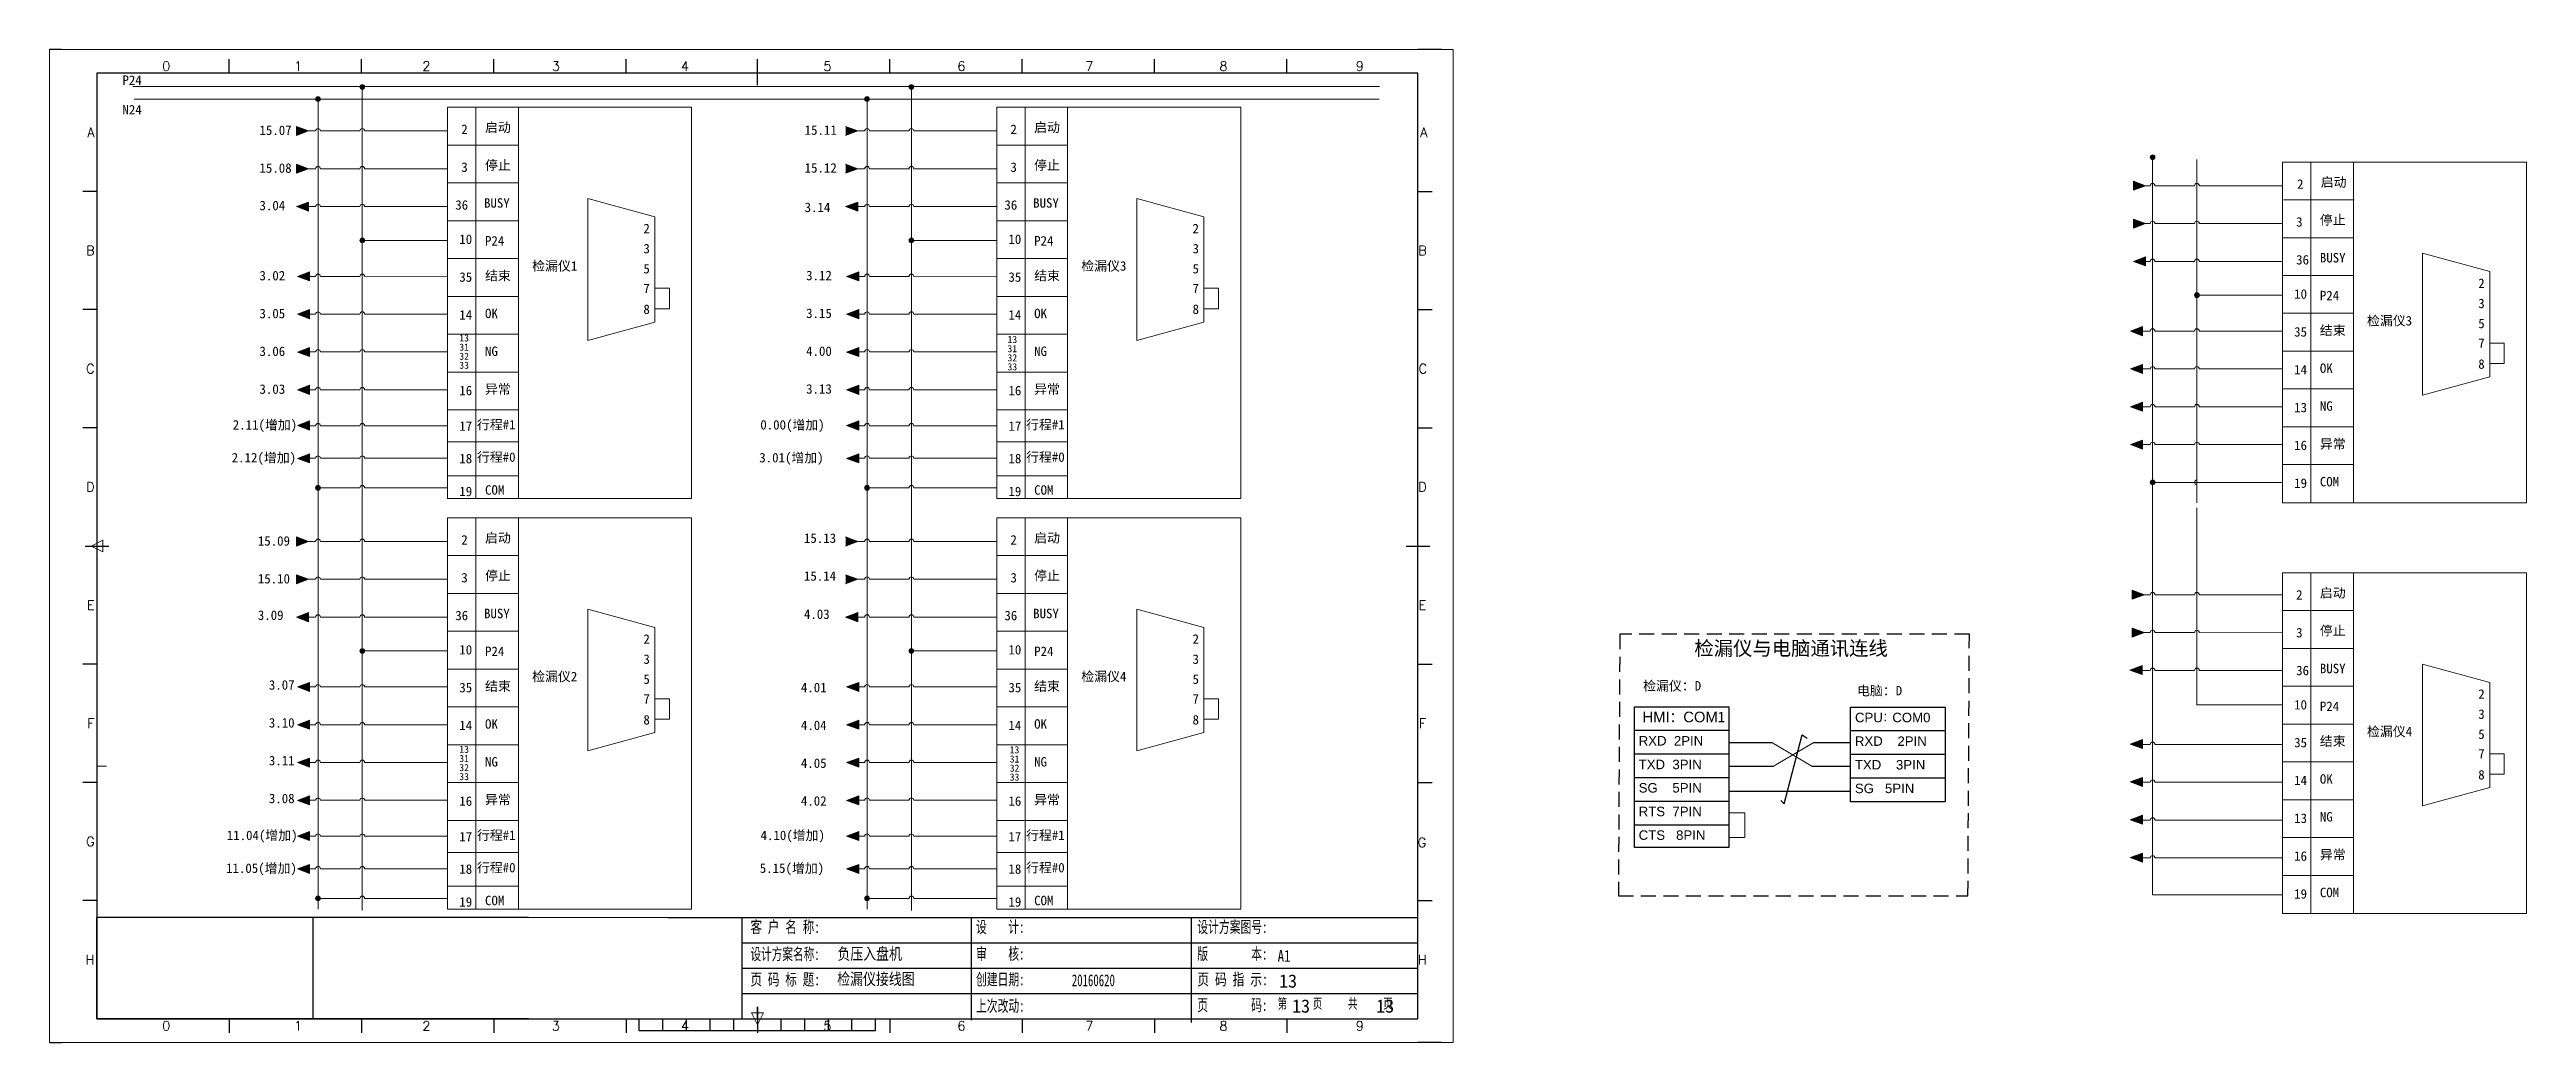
# Model space of a CAD drawing. Extents: x 2368 to 9674, y -1476 to 1321.
# Drawn here: x 5521 to 6045, y -570 to -360 of the extents above; entities that cross this region are included whole.
import ezdxf
from ezdxf.enums import TextEntityAlignment as Align

# ---------------------------------------------------------------- set-up
doc = ezdxf.new("R2010")
doc.units = 0
doc.header["$MEASUREMENT"] = 0
doc.linetypes.add('HIDDEN2', pattern=[4.7625, 3.175, -1.5875])
doc.layers.add('AE_BOR', color=1, linetype='Continuous')
doc.layers.add('MISC', color=2, linetype='Continuous')
doc.styles.add('Standard0.67', font='', dxfattribs={"width": 0.67})
doc.styles.add('Standard_0.8', font='', dxfattribs={"width": 0.8})
doc.styles.add('WD', font='romans.shx', dxfattribs={"bigfont": 'gbcbig.shx'})
doc.styles.add('样式 0', font='')
doc.styles.get('Standard0.67').set_extended_font_data('FangSong_GB2312')
doc.styles.get('Standard_0.8').set_extended_font_data('FangSong_GB2312')
doc.styles.get('样式 0').set_extended_font_data('KaiTi_GB2312')

msp = doc.modelspace()

# ---------------------------------------------------------------- texts
at = {"lineweight": 0, "attachment_point": 1}
for s, insert, char_height, width in [('{\\fSimSun|b0|i0|c134|p2;P24}', (5536.84648, -365.25533), 2, 3.3579315), ('{\\fSimSun|b0|i0|c134|p2;N24}', (5536.84648, -371.51538), 2, 3.3579315), ('{\\fSimSun|b0|i0|c134|p2;15.07}', (5565.84004, -375.85318), 2, 3.3579315), ('{\\fSimSun|b0|i0|c134|p2;2}', (5608.54394, -375.65891), 2, 3.3579315), ('{\\fSimSun|b0|i0|c134|p2;启动}', (5613.56227, -375.23226), 2, 6.4202388), ('{\\fSimSun|b0|i0|c134|p2;15.11}', (5681.18532, -375.82069), 2, 3.3579315), ('{\\fSimSun|b0|i0|c134|p2;2}', (5724.7294, -375.65891), 2, 3.3579315), ('{\\fSimSun|b0|i0|c134|p2;启动}', (5729.74773, -375.23226), 2, 6.4202388), ('{\\fSimSun|b0|i0|c134|p2;15.08}', (5565.84004, -383.85318), 2, 3.3579315), ('{\\fSimSun|b0|i0|c134|p2;3}', (5608.54394, -383.65891), 2, 3.3579315), ('{\\fSimSun|b0|i0|c134|p2;停止}', (5613.56227, -383.23226), 2, 6.4202388), ('{\\fSimSun|b0|i0|c134|p2;15.12}', (5681.18532, -383.82069), 2, 3.3579315), ('{\\fSimSun|b0|i0|c134|p2;3}', (5724.7294, -383.65891), 2, 3.3579315), ('{\\fSimSun|b0|i0|c134|p2;停止}', (5729.74773, -383.23226), 2, 6.4202388), ('{\\fSimSun|b0|i0|c134|p2;2}', (5996.95201, -387.24354), 2, 3.3579315), ('{\\fSimSun|b0|i0|c134|p2;启动}', (6001.97034, -386.81689), 2, 6.4202388), ('{\\fSimSun|b0|i0|c134|p2;3.04}', (5565.84004, -391.77417), 2, 3.3579315), ('{\\fSimSun|b0|i0|c134|p2;36}', (5607.2694, -391.65891), 2, 3.3579315), ('{\\fSimSun|b0|i0|c134|p2;BUSY}', (5613.34795, -391.23226), 2, 6.4202388), ('{\\fSimSun|b0|i0|c134|p2;3.14}', (5681.18532, -392.1602), 2, 3.3579315), ('{\\fSimSun|b0|i0|c134|p2;36}', (5723.45486, -391.65891), 2, 3.3579315), ('{\\fSimSun|b0|i0|c134|p2;BUSY}', (5729.5334, -391.23226), 2, 6.4202388), ('{\\fSimSun|b0|i0|c134|p2;2}', (5647.07327, -396.6411), 2, 1.820485), ('{\\fSimSun|b0|i0|c134|p2;2}', (5763.25873, -396.6411), 2, 1.820485), ('{\\fSimSun|b0|i0|c134|p2;3}', (5996.76139, -395.24354), 2, 3.3579315), ('{\\fSimSun|b0|i0|c134|p2;停止}', (6001.77973, -394.81689), 2, 6.4202388), ('{\\fSimSun|b0|i0|c134|p2;10}', (5608.12281, -398.90512), 2, 3.3579315), ('{\\fSimSun|b0|i0|c134|p2;P24}', (5613.56227, -399.23226), 2, 6.4202388), ('{\\fSimSun|b0|i0|c134|p2;3}', (5647.07327, -400.88861), 2, 1.820485), ('{\\fSimSun|b0|i0|c134|p2;10}', (5724.30827, -398.90512), 2, 3.3579315), ('{\\fSimSun|b0|i0|c134|p2;P24}', (5729.74773, -399.23226), 2, 6.4202388), ('{\\fSimSun|b0|i0|c134|p2;3}', (5763.25873, -400.88861), 2, 1.820485), ('{\\fSimSun|b0|i0|c134|p2;36}', (5996.76139, -403.24354), 2, 3.3579315), ('{\\fSimSun|b0|i0|c134|p2;BUSY}', (6001.77973, -402.81689), 2, 6.4202388), ('{\\fSimSun|b0|i0|c134|p2;3.02}', (5565.84004, -406.60564), 2, 3.3579315), ('{\\fSimSun|b0|i0|c134|p2;35}', (5608.12281, -406.90512), 2, 3.3579315), ('{\\fSimSun|b0|i0|c134|p2;结束}', (5613.56227, -406.60133), 2, 6.4202388), ('{\\fSimSun|b0|i0|c134|p2;检漏仪1}', (5623.53393, -404.55352), 2, 22.2503605), ('{\\fSimSun|b0|i0|c134|p2;5}', (5647.07327, -405.13613), 2, 1.820485), ('{\\fSimSun|b0|i0|c134|p2;3.12}', (5681.50172, -406.57315), 2, 3.3579315), ('{\\fSimSun|b0|i0|c134|p2;35}', (5724.30827, -406.90512), 2, 3.3579315), ('{\\fSimSun|b0|i0|c134|p2;结束}', (5729.74773, -406.60133), 2, 6.4202388), ('{\\fSimSun|b0|i0|c134|p2;检漏仪3}', (5739.71938, -404.55352), 2, 22.2503605), ('{\\fSimSun|b0|i0|c134|p2;5}', (5763.25873, -405.13613), 2, 1.820485), ('{\\fSimSun|b0|i0|c134|p2;2}', (6035.29072, -408.22572), 2, 1.820485), ('{\\fSimSun|b0|i0|c134|p2;8}', (5647.07327, -413.7161), 2, 1.820485), ('{\\fSimSun|b0|i0|c134|p2;7}', (5647.07327, -409.29869), 2, 1.820485), ('{\\fSimSun|b0|i0|c134|p2;8}', (5763.25873, -413.7161), 2, 1.820485), ('{\\fSimSun|b0|i0|c134|p2;7}', (5763.25873, -409.29869), 2, 1.820485), ('{\\fSimSun|b0|i0|c134|p2;10}', (5996.34027, -410.48974), 2, 3.3579315), ('{\\fSimSun|b0|i0|c134|p2;P24}', (6001.77973, -410.81689), 2, 6.4202388), ('{\\fSimSun|b0|i0|c134|p2;3}', (6035.29072, -412.47324), 2, 1.820485), ('{\\fSimSun|b0|i0|c134|p2;3.05}', (5565.84004, -414.60564), 2, 3.3579315), ('{\\fSimSun|b0|i0|c134|p2;14}', (5608.12281, -414.90512), 2, 3.3579315), ('{\\fSimSun|b0|i0|c134|p2;OK}', (5613.56227, -414.60133), 2, 6.4202388), ('{\\fSimSun|b0|i0|c134|p2;3.15}', (5681.50172, -414.57315), 2, 3.3579315), ('{\\fSimSun|b0|i0|c134|p2;14}', (5724.30827, -414.90512), 2, 3.3579315), ('{\\fSimSun|b0|i0|c134|p2;OK}', (5729.74773, -414.60133), 2, 6.4202388), ('{\\fSimSun|b0|i0|c134|p2;35}', (5996.34027, -418.48974), 2, 3.3579315), ('{\\fSimSun|b0|i0|c134|p2;结束}', (6001.77973, -418.18595), 2, 6.4202388), ('{\\fSimSun|b0|i0|c134|p2;检漏仪3}', (6011.75138, -416.13814), 2, 22.2503605), ('{\\fSimSun|b0|i0|c134|p2;5}', (6035.29072, -416.72075), 2, 1.820485), ('{\\fSimSun|b0|i0|c134|p2;3.06}', (5565.84004, -422.60564), 2, 3.3579315), ('{\\fSimSun|b0|i0|c134|p2;31}', (5608.12281, -421.9735), 1.5, 3.3579315), ('{\\fSimSun|b0|i0|c134|p2;32}', (5608.12281, -423.9053), 1.5, 3.3579315), ('{\\fSimSun|b0|i0|c134|p2;13}', (5608.12281, -420.02847), 1.5, 3.3579315), ('{\\fSimSun|b0|i0|c134|p2;NG}', (5613.56227, -422.60133), 2, 6.4202388), ('{\\fSimSun|b0|i0|c134|p2;4.00}', (5681.50172, -422.57315), 2, 3.3579315), ('{\\fSimSun|b0|i0|c134|p2;31}', (5724.11337, -422.29839), 1.5, 3.3579315), ('{\\fSimSun|b0|i0|c134|p2;32}', (5724.11337, -424.23018), 1.5, 3.3579315), ('{\\fSimSun|b0|i0|c134|p2;13}', (5724.11337, -420.35335), 1.5, 3.3579315), ('{\\fSimSun|b0|i0|c134|p2;NG}', (5729.74773, -422.60133), 2, 6.4202388), ('{\\fSimSun|b0|i0|c134|p2;7}', (6035.29072, -420.88331), 2, 1.820485), ('{\\fSimSun|b0|i0|c134|p2;33}', (5608.12281, -425.80611), 1.5, 3.3579315), ('{\\fSimSun|b0|i0|c134|p2;33}', (5724.11337, -426.13099), 1.5, 3.3579315), ('{\\fSimSun|b0|i0|c134|p2;14}', (5996.34027, -426.48974), 2, 3.3579315), ('{\\fSimSun|b0|i0|c134|p2;OK}', (6001.77973, -426.18595), 2, 6.4202388), ('{\\fSimSun|b0|i0|c134|p2;8}', (6035.29072, -425.30072), 2, 1.820485), ('{\\fSimSun|b0|i0|c134|p2;3.03}', (5565.84004, -430.60564), 2, 3.3579315), ('{\\fSimSun|b0|i0|c134|p2;16}', (5608.12281, -430.90512), 2, 3.3579315), ('{\\fSimSun|b0|i0|c134|p2;异常}', (5613.56227, -430.60133), 2, 6.4202388), ('{\\fSimSun|b0|i0|c134|p2;3.13}', (5681.50172, -430.57315), 2, 3.3579315), ('{\\fSimSun|b0|i0|c134|p2;16}', (5724.30827, -430.90512), 2, 3.3579315), ('{\\fSimSun|b0|i0|c134|p2;异常}', (5729.74773, -430.60133), 2, 6.4202388), ('{\\fSimSun|b0|i0|c134|p2;13}', (5996.34027, -434.48974), 2, 3.3579315), ('{\\fSimSun|b0|i0|c134|p2;NG}', (6001.77973, -434.18595), 2, 6.4202388), ('{\\fSimSun|b0|i0|c134|p2;\\C1;2.11(增加)}', (5560.18825, -438.15361), 2, 14.218222), ('{\\fSimSun|b0|i0|c134|p2;17}', (5608.12281, -438.43048), 2, 3.3579315), ('{\\fSimSun|b0|i0|c134|p2;行程#1}', (5611.84627, -438.12669), 2, 8.3600685), ('{\\fSimSun|b0|i0|c134|p2;\\C1;0.00(增加)}', (5671.80725, -438.15361), 2, 18.6074631), ('{\\fSimSun|b0|i0|c134|p2;17}', (5724.30827, -438.43048), 2, 3.3579315), ('{\\fSimSun|b0|i0|c134|p2;行程#1}', (5728.03172, -438.12669), 2, 8.3600685), ('{\\fSimSun|b0|i0|c134|p2;\\C1;2.12(增加)}', (5559.96659, -445.10373), 2, 13.8858159), ('{\\fSimSun|b0|i0|c134|p2;18}', (5608.12281, -445.28527), 2, 3.3579315), ('{\\fSimSun|b0|i0|c134|p2;行程#0}', (5611.84627, -444.98155), 2, 8.3600685), ('{\\fSimSun|b0|i0|c134|p2;\\C1;3.01(增加)}', (5671.59083, -445.10373), 2, 19.8473347), ('{\\fSimSun|b0|i0|c134|p2;18}', (5724.30827, -445.28527), 2, 3.3579315), ('{\\fSimSun|b0|i0|c134|p2;行程#0}', (5728.03172, -444.98155), 2, 8.3600685), ('{\\fSimSun|b0|i0|c134|p2;16}', (5996.34027, -442.48974), 2, 3.3579315), ('{\\fSimSun|b0|i0|c134|p2;异常}', (6001.77973, -442.18595), 2, 6.4202388), ('{\\fSimSun|b0|i0|c134|p2;19}', (5996.34027, -450.48974), 2, 3.3579315), ('{\\fSimSun|b0|i0|c134|p2;COM}', (6001.77973, -450.18595), 2, 6.4202388), ('{\\fSimSun|b0|i0|c134|p2;19}', (5608.12281, -452.24216), 2, 3.3579315), ('{\\fSimSun|b0|i0|c134|p2;COM}', (5613.56227, -451.93837), 2, 6.4202388), ('{\\fSimSun|b0|i0|c134|p2;19}', (5724.30827, -452.24216), 2, 3.3579315), ('{\\fSimSun|b0|i0|c134|p2;COM}', (5729.74773, -451.93837), 2, 6.4202388), ('{\\fSimSun|b0|i0|c134|p2;15.09}', (5565.49382, -462.71265), 2, 3.3579315), ('{\\fSimSun|b0|i0|c134|p2;2}', (5608.54394, -462.48802), 2, 3.3579315), ('{\\fSimSun|b0|i0|c134|p2;启动}', (5613.56227, -462.06137), 2, 6.4202388), ('{\\fSimSun|b0|i0|c134|p2;15.13}', (5681.03873, -462.12932), 2, 3.3579315), ('{\\fSimSun|b0|i0|c134|p2;2}', (5724.7294, -462.48802), 2, 3.3579315), ('{\\fSimSun|b0|i0|c134|p2;启动}', (5729.74773, -462.06137), 2, 6.4202388), ('{\\fSimSun|b0|i0|c134|p2;15.10}', (5565.49382, -470.71265), 2, 3.3579315), ('{\\fSimSun|b0|i0|c134|p2;3}', (5608.54394, -470.48802), 2, 3.3579315), ('{\\fSimSun|b0|i0|c134|p2;停止}', (5613.56227, -470.06137), 2, 6.4202388), ('{\\fSimSun|b0|i0|c134|p2;15.14}', (5681.03873, -470.12932), 2, 3.3579315), ('{\\fSimSun|b0|i0|c134|p2;3}', (5724.7294, -470.48802), 2, 3.3579315), ('{\\fSimSun|b0|i0|c134|p2;停止}', (5729.74773, -470.06137), 2, 6.4202388), ('{\\fSimSun|b0|i0|c134|p2;2}', (5996.76139, -474.11944), 2, 3.3579315), ('{\\fSimSun|b0|i0|c134|p2;启动}', (6001.77973, -473.69279), 2, 6.4202388), ('{\\fSimSun|b0|i0|c134|p2;3.09}', (5565.49382, -478.4231), 2, 3.3579315), ('{\\fSimSun|b0|i0|c134|p2;36}', (5607.2694, -478.48802), 2, 3.3579315), ('{\\fSimSun|b0|i0|c134|p2;BUSY}', (5613.34795, -478.06137), 2, 6.4202388), ('{\\fSimSun|b0|i0|c134|p2;4.03}', (5681.03873, -478.20052), 2, 3.3579315), ('{\\fSimSun|b0|i0|c134|p2;36}', (5723.45486, -478.48802), 2, 3.3579315), ('{\\fSimSun|b0|i0|c134|p2;BUSY}', (5729.5334, -478.06137), 2, 6.4202388), ('{\\fSimSun|b0|i0|c134|p2;停止}', (6001.77973, -481.69279), 2, 6.4202388), ('{\\fSimSun|b0|i0|c134|p2;10}', (5608.12281, -485.73423), 2, 3.3579315), ('{\\fSimSun|b0|i0|c134|p2;P24}', (5613.56227, -486.06137), 2, 6.4202388), ('{\\fSimSun|b0|i0|c134|p2;2}', (5647.07327, -483.47021), 2, 1.820485), ('{\\fSimSun|b0|i0|c134|p2;10}', (5724.30827, -485.73423), 2, 3.3579315), ('{\\fSimSun|b0|i0|c134|p2;P24}', (5729.74773, -486.06137), 2, 6.4202388), ('{\\fSimSun|b0|i0|c134|p2;2}', (5763.25873, -483.47021), 2, 1.820485), ('{\\fSimSun|b0|i0|c134|p2;3}', (5996.76139, -482.11944), 2, 3.3579315), ('{\\fSimSun|b0|i0|c134|p2;检漏仪2}', (5623.53393, -491.38263), 2, 22.2503605), ('{\\fSimSun|b0|i0|c134|p2;3}', (5647.07327, -487.71772), 2, 1.820485), ('{\\fSimSun|b0|i0|c134|p2;5}', (5647.07327, -491.96523), 2, 1.820485), ('{\\fSimSun|b0|i0|c134|p2;检漏仪4}', (5739.71938, -491.38263), 2, 22.2503605), ('{\\fSimSun|b0|i0|c134|p2;3}', (5763.25873, -487.71772), 2, 1.820485), ('{\\fSimSun|b0|i0|c134|p2;5}', (5763.25873, -491.96523), 2, 1.820485), ('{\\fSimSun|b0|i0|c134|p2;36}', (5996.76139, -490.11944), 2, 3.3579315), ('{\\fSimSun|b0|i0|c134|p2;BUSY}', (6001.77973, -489.69279), 2, 6.4202388), ('{\\fSimSun|b0|i0|c134|p2;3.07}', (5567.82831, -493.17873), 2, 3.3579315), ('{\\fSimSun|b0|i0|c134|p2;35}', (5608.12281, -493.73423), 2, 3.3579315), ('{\\fSimSun|b0|i0|c134|p2;结束}', (5613.56227, -493.43044), 2, 6.4202388), ('{\\fSimSun|b0|i0|c134|p2;7}', (5647.07327, -496.1278), 2, 1.820485), ('{\\fSimSun|b0|i0|c134|p2;4.01}', (5680.39493, -493.71173), 2, 3.3579315), ('{\\fSimSun|b0|i0|c134|p2;35}', (5724.30827, -493.73423), 2, 3.3579315), ('{\\fSimSun|b0|i0|c134|p2;结束}', (5729.74773, -493.43044), 2, 6.4202388), ('{\\fSimSun|b0|i0|c134|p2;7}', (5763.25873, -496.1278), 2, 1.820485), ('{\\fSimSun|b0|i0|c134|p2;10}', (5996.34027, -497.36564), 2, 3.3579315), ('{\\fSimSun|b0|i0|c134|p2;P24}', (6001.77973, -497.69279), 2, 6.4202388), ('{\\fSimSun|b0|i0|c134|p2;2}', (6035.29072, -495.10162), 2, 1.820485), ('{\\fSimSun|b0|i0|c134|p2;3.10}', (5567.82831, -501.17873), 2, 3.3579315), ('{\\fSimSun|b0|i0|c134|p2;14}', (5608.12281, -501.73423), 2, 3.3579315), ('{\\fSimSun|b0|i0|c134|p2;OK}', (5613.56227, -501.43044), 2, 6.4202388), ('{\\fSimSun|b0|i0|c134|p2;8}', (5647.07327, -500.54521), 2, 1.820485), ('{\\fSimSun|b0|i0|c134|p2;4.04}', (5680.39493, -501.71173), 2, 3.3579315), ('{\\fSimSun|b0|i0|c134|p2;14}', (5724.30827, -501.73423), 2, 3.3579315), ('{\\fSimSun|b0|i0|c134|p2;OK}', (5729.74773, -501.43044), 2, 6.4202388), ('{\\fSimSun|b0|i0|c134|p2;8}', (5763.25873, -500.54521), 2, 1.820485), ('{\\fSimSun|b0|i0|c134|p2;检漏仪4}', (6011.75138, -503.01404), 2, 22.2503605), ('{\\fSimSun|b0|i0|c134|p2;3}', (6035.29072, -499.34914), 2, 1.820485), ('{\\fSimSun|b0|i0|c134|p2;13}', (5608.12281, -507.03202), 1.5, 3.3579315), ('{\\fSimSun|b0|i0|c134|p2;13}', (5724.57399, -507.13855), 1.5, 3.3579315), ('{\\fSimSun|b0|i0|c134|p2;35}', (5996.34027, -505.36564), 2, 3.3579315), ('{\\fSimSun|b0|i0|c134|p2;结束}', (6001.77973, -505.06185), 2, 6.4202388), ('{\\fSimSun|b0|i0|c134|p2;5}', (6035.29072, -503.59665), 2, 1.820485), ('{\\fSimSun|b0|i0|c134|p2;7}', (6035.29072, -507.75921), 2, 1.820485), ('{\\fSimSun|b0|i0|c134|p2;3.11}', (5567.82831, -509.17873), 2, 3.3579315), ('{\\fSimSun|b0|i0|c134|p2;31}', (5608.12281, -508.97705), 1.5, 3.3579315), ('{\\fSimSun|b0|i0|c134|p2;32}', (5608.12281, -510.90885), 1.5, 3.3579315), ('{\\fSimSun|b0|i0|c134|p2;33}', (5608.12281, -512.80966), 1.5, 3.3579315), ('{\\fSimSun|b0|i0|c134|p2;NG}', (5613.56227, -509.43044), 2, 6.4202388), ('{\\fSimSun|b0|i0|c134|p2;4.05}', (5680.39493, -509.71173), 2, 3.3579315), ('{\\fSimSun|b0|i0|c134|p2;31}', (5724.57399, -509.08358), 1.5, 3.3579315), ('{\\fSimSun|b0|i0|c134|p2;32}', (5724.57399, -511.01538), 1.5, 3.3579315), ('{\\fSimSun|b0|i0|c134|p2;33}', (5724.57399, -512.91619), 1.5, 3.3579315), ('{\\fSimSun|b0|i0|c134|p2;NG}', (5729.74773, -509.43044), 2, 6.4202388), ('{\\fSimSun|b0|i0|c134|p2;14}', (5996.34027, -513.36564), 2, 3.3579315), ('{\\fSimSun|b0|i0|c134|p2;OK}', (6001.77973, -513.06185), 2, 6.4202388), ('{\\fSimSun|b0|i0|c134|p2;8}', (6035.29072, -512.17662), 2, 1.820485), ('{\\fSimSun|b0|i0|c134|p2;3.08}', (5567.82831, -517.17873), 2, 3.3579315), ('{\\fSimSun|b0|i0|c134|p2;16}', (5608.12281, -517.73423), 2, 3.3579315), ('{\\fSimSun|b0|i0|c134|p2;异常}', (5613.56227, -517.43044), 2, 6.4202388), ('{\\fSimSun|b0|i0|c134|p2;4.02}', (5680.39493, -517.71173), 2, 3.3579315), ('{\\fSimSun|b0|i0|c134|p2;16}', (5724.30827, -517.73423), 2, 3.3579315), ('{\\fSimSun|b0|i0|c134|p2;异常}', (5729.74773, -517.43044), 2, 6.4202388), ('{\\fSimSun|b0|i0|c134|p2;13}', (5996.34027, -521.36564), 2, 3.3579315), ('{\\fSimSun|b0|i0|c134|p2;NG}', (6001.77973, -521.06185), 2, 6.4202388), ('{\\fSimSun|b0|i0|c134|p2;\\C1;11.04(增加)}', (5558.92172, -524.98272), 2, 15.4067016), ('{\\fSimSun|b0|i0|c134|p2;17}', (5608.12281, -525.25959), 2, 3.3579315), ('{\\fSimSun|b0|i0|c134|p2;行程#1}', (5611.84627, -524.9558), 2, 8.3600685), ('{\\fSimSun|b0|i0|c134|p2;\\C1;4.10(增加)}', (5671.86434, -524.98272), 2, 18.5768253), ('{\\fSimSun|b0|i0|c134|p2;17}', (5724.30827, -525.25959), 2, 3.3579315), ('{\\fSimSun|b0|i0|c134|p2;行程#1}', (5728.03172, -524.9558), 2, 8.3600685), ('{\\fSimSun|b0|i0|c134|p2;异常}', (6001.77973, -529.06185), 2, 6.4202388), ('{\\fSimSun|b0|i0|c134|p2;\\C1;11.05(增加)}', (5558.76622, -531.93283), 2, 15.9509018), ('{\\fSimSun|b0|i0|c134|p2;18}', (5608.12281, -532.11438), 2, 3.3579315), ('{\\fSimSun|b0|i0|c134|p2;行程#0}', (5611.84627, -531.81066), 2, 8.3600685), ('{\\fSimSun|b0|i0|c134|p2;\\C1;5.15(增加)}', (5671.69038, -531.93283), 2, 18.2290237), ('{\\fSimSun|b0|i0|c134|p2;18}', (5724.30827, -532.11438), 2, 3.3579315), ('{\\fSimSun|b0|i0|c134|p2;行程#0}', (5728.03172, -531.81066), 2, 8.3600685), ('{\\fSimSun|b0|i0|c134|p2;16}', (5996.34027, -529.36564), 2, 3.3579315), ('{\\fSimSun|b0|i0|c134|p2;19}', (5608.12281, -539.07127), 2, 3.3579315), ('{\\fSimSun|b0|i0|c134|p2;COM}', (5613.56227, -538.76748), 2, 6.4202388), ('{\\fSimSun|b0|i0|c134|p2;19}', (5724.30827, -539.07127), 2, 3.3579315), ('{\\fSimSun|b0|i0|c134|p2;COM}', (5729.74773, -538.76748), 2, 6.4202388), ('{\\fSimSun|b0|i0|c134|p2;19}', (5996.34027, -537.36564), 2, 3.3579315), ('{\\fSimSun|b0|i0|c134|p2;COM}', (6001.77973, -537.06185), 2, 6.4202388)]:
    msp.add_mtext(s, dxfattribs=dict(at, insert=insert, char_height=char_height, width=width))
at = {"linetype": 'ByBlock', "lineweight": -2, "insert": (5869.44034, -484.92922), "char_height": 3, "width": 51.6823071, "attachment_point": 1}
msp.add_mtext('{\\fSimSun|b0|i0|c134|p2;检漏仪与电脑通讯连线}', dxfattribs=at)
at = {"attachment_point": 1}
for s, insert, char_height, width in [('{\\fSimSun|b0|i0|c134|p2;检漏仪：\\fSimSun|b0|i0|c0|p2;D}', (5858.59845, -493.35697), 2, 17.9062726), ('{\\fSimSun|b0|i0|c134|p2;电脑：\\fSimSun|b0|i0|c0|p2;D}', (5903.85562, -494.38668), 2, 21.1840276), ('{\\fArial|b0|i0|c0|p32;HMI}：{\\fArial|b0|i0|c0|p32;COM}1', (5858.4688, -499.83365), 2.2342732, 17.9062726), ('{\\fArial|b0|i0|c0|p32;CPU\\Fromans,gbcbig|c134;：\\fArial|b0|i0|c0|p32;COM\\fArial|b0|i0|c238|p32;0}', (5903.41874, -500.06114), 2, 21.1840276), ('{\\fArial|b0|i0|c0|p32;\\H0.8951x;RXD  2PIN}', (5857.65176, -504.99069), 2.2342732, 25.4946687), ('{\\fArial|b0|i0|c0|p32;\\H0.8951x;RXD    2PIN}', (5903.39549, -505.05957), 2.2342732, 25.4946687), ('{\\fArial|b0|i0|c0|p32;\\H0.8951x;TXD  3PIN}', (5857.65176, -509.99069), 2.2342732, 25.4946687), ('{\\fArial|b0|i0|c0|p32;\\H0.8951x;TX\\fArial|b0|i0|c238|p32;D\\fArial|b0|i0|c0|p32;    3PIN}', (5903.39549, -510.05957), 2.2342732, 25.4946687), ('{\\fArial|b0|i0|c0|p32;\\H0.8951x;SG    5PIN}', (5857.65176, -514.93584), 2.2342732, 25.4946687), ('{\\fArial|b0|i0|c238|p32;\\H0.8951x;S\\fArial|b0|i0|c0|p32;G   5PIN}', (5903.39549, -515.05957), 2.2342732, 25.4946687), ('{\\fArial|b0|i0|c0|p32;\\H0.8951x;RTS  7PIN}', (5857.65176, -519.93584), 2.2342732, 25.4946687), ('{\\fArial|b0|i0|c0|p32;\\H0.8951x;CTS   8PIN}', (5857.65176, -524.93584), 2.2342732, 25.4946687)]:
    msp.add_mtext(s, dxfattribs=dict(at, insert=insert, char_height=char_height, width=width))
at = {"color": 0, "ltscale": 2, "char_height": 2.5, "attachment_point": 1}
for s, insert, width, style in [('{\\fSimSun|b0|i0|c134|p2;\\W0.72;客 户 名 称:}', (5669.72384, -544.11115), 16.2476781, 'Standard0.67'), ('{\\fSimSun|b0|i0|c134|p2;设    计:}', (5717.43815, -544.11115), 12.0312135, 'Standard0.67'), ('{\\fSimSun|b0|i0|c134|p2;设计方案图号:}', (5764.27103, -544.11115), 15.1643965, 'Standard0.67'), ('{\\fSimSun|b0|i0|c134|p2;\\W0.66;设计方案名称:}', (5669.72384, -549.83977), 15.1234231, 'Standard0.67'), ('{\\fSimSun|b0|i0|c134|p2;负压入盘机}', (5688.13341, -549.78592), 33.907767, 'Standard_0.8'), ('{\\fSimSun|b0|i0|c134|p2;审    核:}', (5717.43815, -549.78452), 12.0312135, 'Standard0.67'), ('{\\fSimSun|b0|i0|c134|p2;版        本:}', (5764.27103, -549.78452), 16.8497761, 'Standard0.67'), ('{\\fSimSun|b0|i0|c134|p2;A1}', (5781.26977, -550.22495), 33.907767, 'Standard_0.8'), ('{\\fSimSun|b0|i0|c134|p2;\\W0.72;页 码 标 题:}', (5669.72384, -555.20801), 15.1234231, 'Standard0.67'), ('{\\fSimSun|b0|i0|c134|p2;创建日期:}', (5717.43815, -555.19176), 12.0312135, 'Standard0.67'), ('{\\fSimSun|b0|i0|c134|p2;20160620}', (5737.71536, -555.38858), 12.0312135, 'Standard0.67'), ('{\\fSimSun|b0|i0|c134|p2;\\W0.73;页 码 指 示:}', (5764.27103, -555.19176), 16.1994502, 'Standard0.67'), ('{\\fSimSun|b0|i0|c134|p2;上次改动:}', (5717.43815, -560.78229), 12.0312135, 'Standard0.67'), ('{\\fSimSun|b0|i0|c134|p2;页        码:}', (5764.27103, -560.63248), 15.7257887, 'Standard0.67'), ('{\\Fromans,gbcbig|c134;第}    {\\Fromans,gbcbig|c134;页}    {\\Fromans,gbcbig|c134;共}    {\\Fromans,gbcbig|c134;页}', (5781.26764, -560.38703), 33.907767, 'Standard_0.8')]:
    msp.add_mtext(s, dxfattribs=dict(at, insert=insert, width=width, style=style))
at = {"layer": 'MISC', "color": 0, "attachment_point": 1}
for s, insert, char_height, width, style in [('{\\fSimSun|b0|i0|c134|p2;检漏仪接线图}', (5688.08027, -555.10591), 2.5, 24.1794102, 'Standard_0.8'), ('13', (5781.56331, -555.40253), 2.8, 3.0699683, '样式 0'), ('13', (5784.316, -560.69213), 2.8, 3.0699683, '样式 0'), ('13', (5802.11577, -560.69213), 2.8, 3.0699683, '样式 0')]:
    msp.add_mtext(s, dxfattribs=dict(at, insert=insert, char_height=char_height, width=width, style=style))

# ---------------------------------------------------------------- blocks, each defined once
blk = doc.blocks.new('gb_a2_a')
for p, q in [((584, 410), (25, 410)), ((25, 410), (25, 10)), ((584, 10), (584, 410)), ((25, 10), (584, 10))]:
    blk.add_line(p, q)
at = {"lineweight": 9, "ltscale": 0.1}
blk.add_line((25, 116.9), (29, 116.9), dxfattribs=at)
at = {"layer": 'AE_BOR', "lineweight": 30}
for p, q in [((10, 420), (4.9, 420)), ((594, 420), (584, 420)), ((4.9, 0), (10, 0)), ((594, 0), (584, 0))]:
    blk.add_line(p, q, dxfattribs=at)
at = {"layer": 'AE_BOR', "color": 1, "lineweight": 15}
for p, q in [((4.9, 420), (598.9, 420)), ((4.9, 0), (4.9, 420)), ((598.9, 420), (598.9, 0)), ((22.5, 210), (27.5, 212.5)), ((27.5, 207.5), (22.5, 210)), ((27.5, 212.5), (27.5, 207.5)), ((304.5, 7.5), (302, 12.5)), ((302, 12.5), (307, 12.5)), ((307, 12.5), (304.5, 7.5)), ((598.9, 0), (4.9, 0))]:
    blk.add_line(p, q, dxfattribs=at)
at = {"layer": 'AE_BOR'}
for p, q in [((81, 410), (81, 416)), ((137, 410), (137, 416)), ((193, 410), (193, 416)), ((249, 410), (249, 416)), ((304.5, 410), (304.5, 416)), ((360.5, 410), (360.5, 416)), ((416.5, 410), (416.5, 416)), ((472.5, 410), (472.5, 416)), ((528.5, 410), (528.5, 416)), ((25, 360), (19, 360)), ((584, 360), (590, 360)), ((25, 310), (19, 310)), ((584, 310), (590, 310)), ((25, 260), (19, 260)), ((584, 260), (590, 260)), ((25, 160), (19, 160)), ((584, 160), (590, 160)), ((25, 110), (19, 110)), ((584, 110), (590, 110)), ((25, 60), (19, 60)), ((584, 60), (590, 60)), ((81, 10), (81, 4)), ((137, 10), (137, 4)), ((193, 10), (193, 4)), ((249, 10), (249, 4)), ((304.5, 10), (304.5, 4)), ((360.5, 10), (360.5, 4)), ((416.5, 10), (416.5, 4)), ((472.5, 10), (472.5, 4)), ((528.5, 10), (528.5, 4))]:
    blk.add_line(p, q, dxfattribs=at)
at = {"layer": 'AE_BOR', "color": 2, "lineweight": 30}
for p, q in [((304.5, 405), (304.5, 415)), ((20, 210), (30, 210)), ((579, 210), (589, 210)), ((304.5, 10), (304.5, 15)), ((304.5, 15), (304.5, 5)), ((254.5, 5), (254.5, 10)), ((254.5, 5), (354.5, 5)), ((264.5, 5), (264.5, 10)), ((274.5, 5), (274.5, 10)), ((284.5, 5), (284.5, 10)), ((294.5, 5), (294.5, 10)), ((304.5, 10), (304.5, 5)), ((314.5, 5), (314.5, 10)), ((324.5, 5), (324.5, 10)), ((334.5, 5), (334.5, 10)), ((344.5, 5), (344.5, 10)), ((354.5, 5), (354.5, 10))]:
    blk.add_line(p, q, dxfattribs=at)
at = {"layer": 'AE_BOR', "style": 'WD'}
for s, p in [('0', (54.3, 411)), ('1', (110.1, 411)), ('2', (164.4, 411)), ('3', (219.2, 411)), ('4', (273.8, 411)), ('5', (334.1, 411)), ('6', (390.8, 411)), ('7', (445, 411)), ('8', (501.7, 411)), ('9', (559.4, 411)), ('0', (54.3, 5)), ('1', (110.1, 5)), ('2', (164.4, 5)), ('3', (219.2, 5)), ('4', (273.8, 5)), ('5', (334.1, 5)), ('6', (390.8, 5)), ('7', (445, 5)), ('8', (501.7, 5)), ('9', (559.4, 5))]:
    blk.add_text(s, height=4, dxfattribs=at).set_placement(p, align=Align.CENTER)
for s, p in [('A', (24, 385)), ('A', (588, 385)), ('B', (24, 335)), ('B', (587.7, 335)), ('C', (24, 285)), ('C', (587.9, 285)), ('D', (24, 235)), ('D', (587.7, 235)), ('E', (24, 185)), ('E', (587.5, 185)), ('F', (24, 135)), ('F', (587.5, 135)), ('F', (587.5, 135)), ('G', (24, 85)), ('G', (587.5, 84.6)), ('H', (24, 35)), ('H', (587.7, 35))]:
    blk.add_text(s, height=4, dxfattribs=at).set_placement(p, align=Align.MIDDLE_RIGHT)

# ---------------------------------------------------------------- hatches: boundary and pattern name
at = {"lineweight": 0}
h = msp.add_hatch(color=256, dxfattribs=at)
edge = h.paths.add_edge_path()
edge.add_arc((5578.22816, -370.26906), 0.5, 0, 360)
h = msp.add_hatch(color=256, dxfattribs=at)
edge = h.paths.add_edge_path()
edge.add_arc((5587.59158, -367.69015), 0.5, 0, 360)
h = msp.add_hatch(color=256, dxfattribs=at)
edge = h.paths.add_edge_path()
edge.add_arc((5694.41361, -370.26906), 0.5, 0, 360)
h = msp.add_hatch(color=256, dxfattribs=at)
edge = h.paths.add_edge_path()
edge.add_arc((5703.77703, -367.69015), 0.5, 0, 360)
for points in [[(5573.64728, -376.04894), (5573.64728, -377.96588), (5576.22624, -377.00741)], [(5689.83274, -376.04894), (5689.83274, -377.96588), (5692.41169, -377.00741)], [(5573.64728, -384.04894), (5573.64728, -385.96588), (5576.22624, -385.00741)], [(5689.83274, -384.04894), (5689.83274, -385.96588), (5692.41169, -385.00741)], [(5962.34057, -387.63356), (5962.34057, -389.5505), (5964.91952, -388.59203)], [(5576.22624, -393.96612), (5576.22624, -392.04919), (5573.64728, -393.00766)], [(5692.41169, -393.96612), (5692.41169, -392.04919), (5689.83274, -393.00766)], [(5962.34057, -395.63356), (5962.34057, -397.5505), (5964.91952, -396.59203)], [(5576.43345, -408.71852), (5576.43345, -406.80158), (5573.8545, -407.76005)], [(5692.61891, -408.71852), (5692.61891, -406.80158), (5690.03996, -407.76005)], [(5964.91952, -405.55935), (5964.91952, -403.64241), (5962.34057, -404.60088)], [(5576.43345, -416.71852), (5576.43345, -414.80158), (5573.8545, -415.76005)], [(5692.61891, -416.71852), (5692.61891, -414.80158), (5690.03996, -415.76005)], [(5964.26019, -420.30314), (5964.26019, -418.38621), (5961.68123, -419.34467)], [(5576.43345, -424.71852), (5576.43345, -422.80158), (5573.8545, -423.76005)], [(5692.61891, -424.71852), (5692.61891, -422.80158), (5690.03996, -423.76005)], [(5964.26019, -428.30314), (5964.26019, -426.38621), (5961.68123, -427.34467)], [(5576.43345, -432.71852), (5576.43345, -430.80158), (5573.8545, -431.76005)], [(5692.61891, -432.71852), (5692.61891, -430.80158), (5690.03996, -431.76005)], [(5964.26019, -436.30314), (5964.26019, -434.38621), (5961.68123, -435.34467)], [(5576.43345, -440.26649), (5576.43345, -438.34956), (5573.8545, -439.30803)], [(5692.61891, -440.26649), (5692.61891, -438.34956), (5690.03996, -439.30803)], [(5576.43345, -447.21661), (5576.43345, -445.29967), (5573.8545, -446.25814)], [(5692.61891, -447.21661), (5692.61891, -445.29967), (5690.03996, -446.25814)], [(5964.26019, -444.30314), (5964.26019, -442.38621), (5961.68123, -443.34467)], [(5573.64728, -462.87805), (5573.64728, -464.79499), (5576.22624, -463.83652)], [(5689.83274, -462.87805), (5689.83274, -464.79499), (5692.41169, -463.83652)], [(5573.64728, -470.87805), (5573.64728, -472.79499), (5576.22624, -471.83652)], [(5689.83274, -470.87805), (5689.83274, -472.79499), (5692.41169, -471.83652)], [(5962.07851, -474.14756), (5962.07851, -476.06449), (5964.65746, -475.10603)], [(5576.22624, -480.79523), (5576.22624, -478.8783), (5573.64728, -479.83676)], [(5692.41169, -480.79523), (5692.41169, -478.8783), (5689.83274, -479.83676)], [(5962.07851, -482.14756), (5962.07851, -484.06449), (5964.65746, -483.10603)], [(5964.14647, -491.98855), (5964.14647, -490.07162), (5961.56752, -491.03009)], [(5576.43345, -495.54763), (5576.43345, -493.63069), (5573.8545, -494.58916)], [(5692.61891, -495.54763), (5692.61891, -493.63069), (5690.03996, -494.58916)], [(5576.43345, -503.54763), (5576.43345, -501.63069), (5573.8545, -502.58916)], [(5692.61891, -503.54763), (5692.61891, -501.63069), (5690.03996, -502.58916)], [(5964.22087, -507.64709), (5964.22087, -505.73015), (5961.64192, -506.68862)], [(5576.43345, -511.54763), (5576.43345, -509.63069), (5573.8545, -510.58916)], [(5692.61891, -511.54763), (5692.61891, -509.63069), (5690.03996, -510.58916)], [(5576.43345, -519.54763), (5576.43345, -517.63069), (5573.8545, -518.58916)], [(5692.61891, -519.54763), (5692.61891, -517.63069), (5690.03996, -518.58916)], [(5964.22087, -515.64709), (5964.22087, -513.73015), (5961.64192, -514.68862)], [(5964.22087, -523.64709), (5964.22087, -521.73015), (5961.64192, -522.68862)], [(5576.43345, -527.0956), (5576.43345, -525.17867), (5573.8545, -526.13713)], [(5692.61891, -527.0956), (5692.61891, -525.17867), (5690.03996, -526.13713)], [(5576.43345, -534.04572), (5576.43345, -532.12878), (5573.8545, -533.08725)], [(5692.61891, -534.04572), (5692.61891, -532.12878), (5690.03996, -533.08725)], [(5964.22087, -531.64709), (5964.22087, -529.73015), (5961.64192, -530.68862)]]:
    msp.add_hatch(color=256, dxfattribs=at).paths.add_polyline_path(points)
h = msp.add_hatch(color=256, dxfattribs=at)
edge = h.paths.add_edge_path()
edge.add_arc((5966.39492, -382.55494), 0.5, 0, 360)
h = msp.add_hatch(color=256, dxfattribs=at)
edge = h.paths.add_edge_path()
edge.add_arc((5587.59158, -400.15341), 0.5, 0, 360)
h = msp.add_hatch(color=256, dxfattribs=at)
edge = h.paths.add_edge_path()
edge.add_arc((5703.77703, -400.15341), 0.5, 0, 360)
h = msp.add_hatch(color=256, dxfattribs=at)
edge = h.paths.add_edge_path()
edge.add_arc((5975.75834, -411.73803), 0.5, 0, 360)
h = msp.add_hatch(color=256, dxfattribs=at)
edge = h.paths.add_edge_path()
edge.add_arc((5578.22816, -452.48754), 0.5, 0, 360)
h = msp.add_hatch(color=256, dxfattribs=at)
edge = h.paths.add_edge_path()
edge.add_arc((5694.41361, -452.48754), 0.5, 0, 360)
h = msp.add_hatch(color=256, dxfattribs=at)
edge = h.paths.add_edge_path()
edge.add_arc((5966.39492, -451.33098), 0.5, 0, 360)
h = msp.add_hatch(color=256, dxfattribs=at)
edge = h.paths.add_edge_path()
edge.add_arc((5587.59158, -486.98252), 0.5, 0, 360)
h = msp.add_hatch(color=256, dxfattribs=at)
edge = h.paths.add_edge_path()
edge.add_arc((5703.77703, -486.98252), 0.5, 0, 360)
h = msp.add_hatch(color=256, dxfattribs=at)
edge = h.paths.add_edge_path()
edge.add_arc((5578.22816, -539.31665), 0.5, 0, 360)
h = msp.add_hatch(color=256, dxfattribs=at)
edge = h.paths.add_edge_path()
edge.add_arc((5694.41361, -539.31665), 0.5, 0, 360)

# ---------------------------------------------------------------- linework, layer by layer
for p, q in [((5539.06744, -367.584), (5802.83879, -367.584)), ((5539.32785, -370.26494), (5802.72344, -370.26494)), ((5578.22816, -541.63165), (5578.22816, -370.76906)), ((5587.59158, -375.10831), (5587.59158, -368.19015)), ((5587.59158, -444.188), (5587.59158, -370.56161)), ((5611.64575, -371.99098), (5611.64575, -454.75786)), ((5620.64575, -371.99098), (5620.64575, -454.75786)), ((5694.41361, -541.63165), (5694.41361, -370.76906)), ((5703.77703, -375.10831), (5703.77703, -368.19015)), ((5703.77703, -444.188), (5703.77703, -370.56161)), ((5727.8312, -371.99098), (5727.8312, -454.75786)), ((5736.8312, -371.99098), (5736.8312, -454.75786)), ((5576.22624, -377.00741), (5573.64728, -376.04894)), ((5573.64728, -376.04894), (5573.64728, -377.96588)), ((5576.22624, -377.00741), (5573.64728, -377.96588)), ((5577.72816, -377.00741), (5576.22624, -377.00741)), ((5587.09158, -377.00741), (5578.72816, -377.00741)), ((5605.64575, -377.00741), (5588.09158, -377.00741)), ((5692.41169, -377.00741), (5689.83274, -376.04894)), ((5692.41169, -377.00741), (5689.83274, -377.96588)), ((5693.91361, -377.00741), (5692.41169, -377.00741)), ((5703.27703, -377.00741), (5694.91361, -377.00741)), ((5721.8312, -377.00741), (5704.27703, -377.00741)), ((5605.64575, -379.99098), (5620.64575, -379.99098)), ((5721.8312, -379.99098), (5736.8312, -379.99098)), ((5966.39492, -538.5631), (5966.39492, -382.55494)), ((5576.22624, -385.00741), (5573.64728, -384.04894)), ((5573.64728, -384.04894), (5573.64728, -385.96588)), ((5576.22624, -385.00741), (5573.64728, -385.96588)), ((5577.72816, -385.00741), (5576.22624, -385.00741)), ((5587.09158, -385.00741), (5578.72816, -385.00741)), ((5605.64575, -385.00741), (5588.09158, -385.00741)), ((5692.41169, -385.00741), (5689.83274, -384.04894)), ((5692.41169, -385.00741), (5689.83274, -385.96588)), ((5693.91361, -385.00741), (5692.41169, -385.00741)), ((5703.27703, -385.00741), (5694.91361, -385.00741)), ((5721.8312, -385.00741), (5704.27703, -385.00741)), ((5964.91952, -388.59203), (5962.34057, -387.63356)), ((5962.34057, -387.63356), (5962.34057, -389.5505)), ((5975.75834, -455.68133), (5975.75834, -383.05494)), ((5999.8632, -383.5756), (5999.8632, -455.64472)), ((6008.8632, -383.5756), (6008.8632, -455.64472)), ((5573.64728, -393.00766), (5576.22624, -392.04919)), ((5573.64728, -393.00766), (5576.22624, -393.96612)), ((5576.22624, -393.96612), (5576.22624, -392.04919)), ((5577.72816, -393.00741), (5576.22624, -393.00741)), ((5587.09158, -393.00741), (5578.72816, -393.00741)), ((5605.64575, -393.00741), (5588.09158, -393.00741)), ((5605.64575, -387.99098), (5620.64575, -387.99098)), ((5635.30556, -391.30037), (5649.49041, -395.16436)), ((5635.30556, -391.30037), (5635.30556, -421.30037)), ((5689.83274, -393.00766), (5692.41169, -392.04919)), ((5689.83274, -393.00766), (5692.41169, -393.96612)), ((5692.41169, -393.96612), (5692.41169, -392.04919)), ((5693.91361, -393.00741), (5692.41169, -393.00741)), ((5703.27703, -393.00741), (5694.91361, -393.00741)), ((5721.8312, -393.00741), (5704.27703, -393.00741)), ((5721.8312, -387.99098), (5736.8312, -387.99098)), ((5751.49101, -391.30037), (5765.67586, -395.16436)), ((5751.49101, -391.30037), (5751.49101, -421.30037)), ((5964.91952, -388.59203), (5962.34057, -389.5505)), ((5965.89492, -388.59203), (5964.91952, -388.59203)), ((5975.25834, -388.59203), (5966.89492, -388.59203)), ((5993.77607, -388.59203), (5976.25834, -388.59203)), ((5994.05381, -391.5756), (6009.05381, -391.5756)), ((5605.64575, -395.99098), (5620.64575, -395.99098)), ((5649.49041, -395.16436), (5649.49041, -417.43638)), ((5721.8312, -395.99098), (5736.8312, -395.99098)), ((5765.67586, -395.16436), (5765.67586, -417.43638)), ((5964.91952, -396.59203), (5962.34057, -395.63356)), ((5962.34057, -395.63356), (5962.34057, -397.5505)), ((5964.91952, -396.59203), (5962.34057, -397.5505)), ((5965.89492, -396.59203), (5964.91952, -396.59203)), ((5975.25834, -396.59203), (5966.89492, -396.59203)), ((5993.77607, -396.59203), (5976.25834, -396.59203)), ((5605.64575, -400.15341), (5587.59158, -400.15341)), ((5721.8312, -400.15341), (5703.77703, -400.15341)), ((5993.8632, -399.5756), (6008.8632, -399.5756)), ((6023.52301, -402.88499), (6037.70786, -406.74898)), ((6023.52301, -402.88499), (6023.52301, -432.88499)), ((5573.8545, -407.76005), (5576.43345, -406.80158)), ((5573.8545, -407.76005), (5576.43345, -408.71852)), ((5577.72816, -407.75942), (5573.96374, -407.76053)), ((5576.43345, -408.71852), (5576.43345, -406.80158)), ((5587.09158, -407.75667), (5578.72816, -407.75913)), ((5605.64575, -407.7512), (5588.09158, -407.75637)), ((5605.64575, -403.99098), (5620.64575, -403.99098)), ((5690.03996, -407.76005), (5692.61891, -406.80158)), ((5690.03996, -407.76005), (5692.61891, -408.71852)), ((5693.91361, -407.75942), (5690.1492, -407.76053)), ((5692.61891, -408.71852), (5692.61891, -406.80158)), ((5703.27703, -407.75667), (5694.91361, -407.75913)), ((5721.8312, -407.7512), (5704.27703, -407.75637)), ((5721.8312, -403.99098), (5736.8312, -403.99098)), ((5962.34057, -404.60088), (5964.91952, -403.64241)), ((5962.34057, -404.60088), (5964.91952, -405.55935)), ((5964.91952, -405.55935), (5964.91952, -403.64241)), ((5965.89492, -404.59203), (5964.91952, -404.59203)), ((5975.25834, -404.59203), (5966.89492, -404.59203)), ((5993.77607, -404.59203), (5976.25834, -404.59203)), ((5993.8632, -407.5756), (6008.8632, -407.5756)), ((6037.70786, -406.74898), (6037.70786, -429.021)), ((5605.64575, -411.99098), (5620.64575, -411.99098)), ((5649.42964, -410.27943), (5652.57654, -410.27943)), ((5652.57654, -410.27943), (5652.57654, -414.61189)), ((5721.8312, -411.99098), (5736.8312, -411.99098)), ((5765.6151, -410.27943), (5768.762, -410.27943)), ((5768.762, -410.27943), (5768.762, -414.61189)), ((5993.87477, -411.73803), (5975.75834, -411.73803)), ((5573.8545, -415.76005), (5576.43345, -414.80158)), ((5573.8545, -415.76005), (5576.43345, -416.71852)), ((5577.72816, -415.75942), (5576.22624, -415.75987)), ((5576.43345, -416.71852), (5576.43345, -414.80158)), ((5587.09158, -415.75667), (5578.72816, -415.75913)), ((5605.64575, -415.7512), (5588.09158, -415.75637)), ((5635.30556, -421.30037), (5649.49041, -417.43638)), ((5652.57654, -414.61189), (5649.51469, -414.61189)), ((5690.03996, -415.76005), (5692.61891, -414.80158)), ((5690.03996, -415.76005), (5692.61891, -416.71852)), ((5693.91361, -415.75942), (5692.41169, -415.75987)), ((5692.61891, -416.71852), (5692.61891, -414.80158)), ((5703.27703, -415.75667), (5694.91361, -415.75913)), ((5721.8312, -415.7512), (5704.27703, -415.75637)), ((5751.49101, -421.30037), (5765.67586, -417.43638)), ((5768.762, -414.61189), (5765.70015, -414.61189)), ((5961.68123, -419.34467), (5964.26019, -418.38621)), ((5964.26019, -420.30314), (5964.26019, -418.38621)), ((5993.8632, -415.5756), (6008.8632, -415.5756)), ((5573.8545, -423.76005), (5576.43345, -422.80158)), ((5573.8545, -423.76005), (5576.43345, -424.71852)), ((5577.72816, -423.7512), (5576.24316, -423.7512)), ((5576.43345, -424.71852), (5576.43345, -422.80158)), ((5587.09158, -423.7512), (5578.72816, -423.7512)), ((5605.64575, -423.7512), (5588.09158, -423.7512)), ((5605.64575, -419.99098), (5620.64575, -419.99098)), ((5690.03996, -423.76005), (5692.61891, -422.80158)), ((5690.03996, -423.76005), (5692.61891, -424.71852)), ((5693.91361, -423.7512), (5692.42862, -423.7512)), ((5692.61891, -424.71852), (5692.61891, -422.80158)), ((5703.27703, -423.7512), (5694.91361, -423.7512)), ((5721.8312, -423.7512), (5704.27703, -423.7512)), ((5721.8312, -419.99098), (5736.8312, -419.99098)), ((5961.68123, -419.34467), (5964.26019, -420.30314)), ((5965.89492, -419.33582), (5964.22171, -419.33582)), ((5975.25834, -419.33582), (5966.89492, -419.33582)), ((5993.76435, -419.33582), (5976.25834, -419.33582)), ((5993.8632, -423.5756), (6008.8632, -423.5756)), ((6037.64709, -421.86405), (6040.794, -421.86405)), ((6040.794, -421.86405), (6040.794, -426.19652)), ((5605.64575, -427.99098), (5620.64575, -427.99098)), ((5721.8312, -427.99098), (5736.8312, -427.99098)), ((5961.68123, -427.34467), (5964.26019, -426.38621)), ((5961.68123, -427.34467), (5964.26019, -428.30314)), ((5964.26019, -428.30314), (5964.26019, -426.38621)), ((5965.89492, -427.33582), (5964.28876, -427.33582)), ((5975.25834, -427.33582), (5966.89492, -427.33582)), ((5993.76435, -427.33582), (5976.25834, -427.33582)), ((6023.52301, -432.88499), (6037.70786, -429.021)), ((6040.794, -426.19652), (6037.73214, -426.19652)), ((5573.8545, -431.76005), (5576.43345, -430.80158)), ((5573.8545, -431.76005), (5576.43345, -432.71852)), ((5577.72816, -431.7512), (5576.24316, -431.7512)), ((5576.43345, -432.71852), (5576.43345, -430.80158)), ((5587.09158, -431.7512), (5578.72816, -431.7512)), ((5605.64575, -431.7512), (5588.09158, -431.7512)), ((5690.03996, -431.76005), (5692.61891, -430.80158)), ((5690.03996, -431.76005), (5692.61891, -432.71852)), ((5693.91361, -431.7512), (5692.42862, -431.7512)), ((5692.61891, -432.71852), (5692.61891, -430.80158)), ((5703.27703, -431.7512), (5694.91361, -431.7512)), ((5721.8312, -431.7512), (5704.27703, -431.7512)), ((5961.68123, -435.34467), (5964.26019, -434.38621)), ((5964.26019, -436.30314), (5964.26019, -434.38621)), ((5993.8632, -431.5756), (6008.8632, -431.5756)), ((5573.8545, -439.30803), (5576.43345, -438.34956)), ((5573.8545, -439.30803), (5576.43345, -440.26649)), ((5576.43345, -440.26649), (5576.43345, -438.34956)), ((5577.72816, -439.34311), (5576.45587, -439.34311)), ((5587.09158, -439.34311), (5578.72816, -439.34311)), ((5605.61474, -439.34311), (5588.09158, -439.34311)), ((5605.64575, -435.99098), (5620.64575, -435.99098)), ((5690.03996, -439.30803), (5692.61891, -438.34956)), ((5690.03996, -439.30803), (5692.61891, -440.26649)), ((5692.61891, -440.26649), (5692.61891, -438.34956)), ((5693.91361, -439.34311), (5692.64132, -439.34311)), ((5703.27703, -439.34311), (5694.91361, -439.34311)), ((5721.8002, -439.34311), (5704.27703, -439.34311)), ((5721.8312, -435.99098), (5736.8312, -435.99098)), ((5961.68123, -435.34467), (5964.26019, -436.30314)), ((5965.89492, -435.33582), (5964.13504, -435.33582)), ((5975.25834, -435.33582), (5966.89492, -435.33582)), ((5993.76435, -435.33582), (5976.25834, -435.33582)), ((5993.8632, -439.5756), (6008.8632, -439.5756)), ((5573.8545, -446.25814), (5576.43345, -445.29967)), ((5576.43345, -447.21661), (5576.43345, -445.29967)), ((5587.59158, -541.8805), (5587.59158, -444.188)), ((5605.64575, -442.77126), (5620.64575, -442.77126)), ((5690.03996, -446.25814), (5692.61891, -445.29967)), ((5692.61891, -447.21661), (5692.61891, -445.29967)), ((5703.77703, -541.8805), (5703.77703, -444.188)), ((5721.8312, -442.77126), (5736.8312, -442.77126)), ((5961.68123, -443.34467), (5964.26019, -442.38621)), ((5961.68123, -443.34467), (5964.26019, -444.30314)), ((5965.89492, -443.33582), (5964.23861, -443.33582)), ((5964.26019, -444.30314), (5964.26019, -442.38621)), ((5975.25834, -443.33582), (5966.89492, -443.33582)), ((5993.76435, -443.33582), (5976.25834, -443.33582)), ((5573.8545, -446.25814), (5576.43345, -447.21661)), ((5577.72816, -446.2185), (5576.4929, -446.2185)), ((5587.09158, -446.2185), (5578.72816, -446.2185)), ((5605.61474, -446.2185), (5588.09158, -446.2185)), ((5605.64575, -449.92409), (5620.64575, -449.92409)), ((5690.03996, -446.25814), (5692.61891, -447.21661)), ((5693.91361, -446.2185), (5692.67836, -446.2185)), ((5703.27703, -446.2185), (5694.91361, -446.2185)), ((5721.8002, -446.2185), (5704.27703, -446.2185)), ((5721.8312, -449.92409), (5736.8312, -449.92409)), ((5993.8632, -447.5756), (6008.8632, -447.5756)), ((5587.09158, -452.48754), (5578.22816, -452.48754)), ((5605.61151, -452.48754), (5588.09158, -452.48754)), ((5703.27703, -452.48754), (5694.41361, -452.48754)), ((5721.79697, -452.48754), (5704.27703, -452.48754)), ((5975.25834, -451.33098), (5966.39492, -451.33098)), ((5993.77827, -451.33098), (5975.25834, -451.33098)), ((5611.64575, -458.82009), (5611.64575, -541.58697)), ((5620.64575, -458.82009), (5620.64575, -541.58697)), ((5727.8312, -458.82009), (5727.8312, -541.58697)), ((5736.8312, -458.82009), (5736.8312, -541.58697)), ((5975.75834, -498.35619), (5975.75834, -456.68133)), ((5576.22624, -463.83652), (5573.64728, -462.87805)), ((5573.64728, -462.87805), (5573.64728, -464.79499)), ((5576.22624, -463.83652), (5573.64728, -464.79499)), ((5577.72816, -463.83652), (5576.22624, -463.83652)), ((5587.09158, -463.83652), (5578.72816, -463.83652)), ((5605.64575, -463.83652), (5588.09158, -463.83652)), ((5692.41169, -463.83652), (5689.83274, -462.87805)), ((5692.41169, -463.83652), (5689.83274, -464.79499)), ((5693.91361, -463.83652), (5692.41169, -463.83652)), ((5703.27703, -463.83652), (5694.91361, -463.83652)), ((5721.8312, -463.83652), (5704.27703, -463.83652)), ((5576.22624, -471.83652), (5573.64728, -470.87805)), ((5573.64728, -470.87805), (5573.64728, -472.79499)), ((5605.64575, -466.82009), (5620.64575, -466.82009)), ((5692.41169, -471.83652), (5689.83274, -470.87805)), ((5721.8312, -466.82009), (5736.8312, -466.82009)), ((5999.8632, -470.4515), (5999.8632, -542.52062)), ((6008.8632, -470.4515), (6008.8632, -542.52062)), ((5576.22624, -471.83652), (5573.64728, -472.79499)), ((5577.72816, -471.83652), (5576.22624, -471.83652)), ((5587.09158, -471.83652), (5578.72816, -471.83652)), ((5605.64575, -471.83652), (5588.09158, -471.83652)), ((5605.64575, -474.82009), (5620.64575, -474.82009)), ((5692.41169, -471.83652), (5689.83274, -472.79499)), ((5693.91361, -471.83652), (5692.41169, -471.83652)), ((5703.27703, -471.83652), (5694.91361, -471.83652)), ((5721.8312, -471.83652), (5704.27703, -471.83652)), ((5721.8312, -474.82009), (5736.8312, -474.82009)), ((5964.65746, -475.10603), (5962.07851, -474.14756)), ((5962.07851, -474.14756), (5962.07851, -476.06449)), ((5964.65746, -475.10603), (5962.07851, -476.06449)), ((5965.89492, -475.10709), (5964.14647, -475.10603)), ((5975.25834, -475.11281), (5966.89492, -475.10771)), ((5993.78002, -475.12413), (5976.25834, -475.11342)), ((5573.64728, -479.83676), (5576.22624, -478.8783)), ((5573.64728, -479.83676), (5576.22624, -480.79523)), ((5576.22624, -480.79523), (5576.22624, -478.8783)), ((5577.72816, -479.83652), (5576.22624, -479.83652)), ((5587.09158, -479.83652), (5578.72816, -479.83652)), ((5605.64575, -479.83652), (5588.09158, -479.83652)), ((5635.30556, -478.12948), (5649.49041, -481.99347)), ((5635.30556, -478.12948), (5635.30556, -508.12948)), ((5649.49041, -481.99347), (5649.49041, -504.26549)), ((5689.83274, -479.83676), (5692.41169, -478.8783)), ((5689.83274, -479.83676), (5692.41169, -480.79523)), ((5692.41169, -480.79523), (5692.41169, -478.8783)), ((5693.91361, -479.83652), (5692.41169, -479.83652)), ((5703.27703, -479.83652), (5694.91361, -479.83652)), ((5721.8312, -479.83652), (5704.27703, -479.83652)), ((5751.49101, -478.12948), (5765.67586, -481.99347)), ((5751.49101, -478.12948), (5751.49101, -508.12948)), ((5765.67586, -481.99347), (5765.67586, -504.26549)), ((5993.8632, -478.4515), (6008.8632, -478.4515)), ((5605.64575, -486.98252), (5587.59158, -486.98252)), ((5605.64575, -482.82009), (5620.64575, -482.82009)), ((5721.8312, -486.98252), (5703.77703, -486.98252)), ((5721.8312, -482.82009), (5736.8312, -482.82009)), ((5964.65746, -483.10603), (5962.07851, -482.14756)), ((5962.07851, -482.14756), (5962.07851, -484.06449)), ((5964.65746, -483.10603), (5962.07851, -484.06449)), ((5965.89492, -483.10709), (5964.14647, -483.10603)), ((5975.25834, -483.11281), (5966.89492, -483.10771)), ((5993.78002, -483.12413), (5976.25834, -483.11342)), ((5993.8632, -486.4515), (6008.8632, -486.4515)), ((5605.64575, -490.82009), (5620.64575, -490.82009)), ((5721.8312, -490.82009), (5736.8312, -490.82009)), ((5961.56752, -491.03009), (5964.14647, -490.07162)), ((5961.56752, -491.03009), (5964.14647, -491.98855)), ((5964.14647, -491.98855), (5964.14647, -490.07162)), ((5965.89492, -491.10709), (5964.14647, -491.10603)), ((5975.25834, -491.11281), (5966.89492, -491.10771)), ((5993.78002, -491.12413), (5976.25834, -491.11342)), ((6023.52301, -489.76089), (6037.70786, -493.62488)), ((6023.52301, -489.76089), (6023.52301, -519.76089)), ((5573.8545, -494.58916), (5576.43345, -493.63069)), ((5573.8545, -494.58916), (5576.43345, -495.54763)), ((5577.72816, -494.58853), (5573.96374, -494.58964)), ((5576.43345, -495.54763), (5576.43345, -493.63069)), ((5587.09158, -494.58578), (5578.72816, -494.58824)), ((5605.64575, -494.58031), (5588.09158, -494.58548)), ((5649.42964, -497.10854), (5652.57654, -497.10854)), ((5652.57654, -497.10854), (5652.57654, -501.441)), ((5690.03996, -494.58916), (5692.61891, -493.63069)), ((5690.03996, -494.58916), (5692.61891, -495.54763)), ((5693.91361, -494.58853), (5690.1492, -494.58964)), ((5692.61891, -495.54763), (5692.61891, -493.63069)), ((5703.27703, -494.58578), (5694.91361, -494.58824)), ((5721.8312, -494.58031), (5704.27703, -494.58548)), ((5765.6151, -497.10854), (5768.762, -497.10854)), ((5768.762, -497.10854), (5768.762, -501.441)), ((5993.8632, -494.4515), (6008.8632, -494.4515)), ((6037.70786, -493.62488), (6037.70786, -515.8969)), ((5573.8545, -502.58916), (5576.43345, -501.63069)), ((5573.8545, -502.58916), (5576.43345, -503.54763)), ((5577.72816, -502.58853), (5576.22624, -502.58898)), ((5576.43345, -503.54763), (5576.43345, -501.63069)), ((5587.09158, -502.58578), (5578.72816, -502.58824)), ((5605.64575, -502.58031), (5588.09158, -502.58548)), ((5605.64575, -498.82009), (5620.64575, -498.82009)), ((5652.57654, -501.441), (5649.51469, -501.441)), ((5690.03996, -502.58916), (5692.61891, -501.63069)), ((5690.03996, -502.58916), (5692.61891, -503.54763)), ((5693.91361, -502.58853), (5692.41169, -502.58898)), ((5692.61891, -503.54763), (5692.61891, -501.63069)), ((5703.27703, -502.58578), (5694.91361, -502.58824)), ((5721.8312, -502.58031), (5704.27703, -502.58548)), ((5721.8312, -498.82009), (5736.8312, -498.82009)), ((5768.762, -501.441), (5765.70015, -501.441)), ((5993.8632, -498.35619), (5975.75834, -498.35619)), ((5993.8632, -502.4515), (6008.8632, -502.4515)), ((5605.64575, -506.82009), (5620.64575, -506.82009)), ((5635.30556, -508.12948), (5649.49041, -504.26549)), ((5721.8312, -506.82009), (5736.8312, -506.82009)), ((5751.49101, -508.12948), (5765.67586, -504.26549)), ((5885.81891, -506.33459), (5894.27726, -511.33459)), ((5886.1638, -511.33459), (5894.73332, -506.33459)), ((5961.64192, -506.68862), (5964.22087, -505.73015)), ((5961.64192, -506.68862), (5964.22087, -507.64709)), ((5964.22087, -507.64709), (5964.22087, -505.73015)), ((5965.89492, -506.76456), (5964.22087, -506.76456)), ((5993.8632, -506.76456), (5966.89492, -506.76456)), ((5573.8545, -510.58916), (5576.43345, -509.63069)), ((5573.8545, -510.58916), (5576.43345, -511.54763)), ((5577.72816, -510.58031), (5576.24316, -510.58031)), ((5576.43345, -511.54763), (5576.43345, -509.63069)), ((5587.09158, -510.58031), (5578.72816, -510.58031)), ((5605.64575, -510.58031), (5588.09158, -510.58031)), ((5690.03996, -510.58916), (5692.61891, -509.63069)), ((5690.03996, -510.58916), (5692.61891, -511.54763)), ((5693.91361, -510.58031), (5692.42862, -510.58031)), ((5692.61891, -511.54763), (5692.61891, -509.63069)), ((5703.27703, -510.58031), (5694.91361, -510.58031)), ((5721.8312, -510.58031), (5704.27703, -510.58031)), ((5993.8632, -510.4515), (6008.8632, -510.4515)), ((6037.64709, -508.73995), (6040.794, -508.73995)), ((6040.794, -513.07242), (6037.73214, -513.07242)), ((6040.794, -508.73995), (6040.794, -513.07242)), ((5573.8545, -518.58916), (5576.43345, -517.63069)), ((5573.8545, -518.58916), (5576.43345, -519.54763)), ((5577.72816, -518.58031), (5576.24316, -518.58031)), ((5576.43345, -519.54763), (5576.43345, -517.63069)), ((5587.09158, -518.58031), (5578.72816, -518.58031)), ((5605.64575, -518.58031), (5588.09158, -518.58031)), ((5605.64575, -514.82009), (5620.64575, -514.82009)), ((5690.03996, -518.58916), (5692.61891, -517.63069)), ((5690.03996, -518.58916), (5692.61891, -519.54763)), ((5693.91361, -518.58031), (5692.42862, -518.58031)), ((5692.61891, -519.54763), (5692.61891, -517.63069)), ((5703.27703, -518.58031), (5694.91361, -518.58031)), ((5721.8312, -518.58031), (5704.27703, -518.58031)), ((5721.8312, -514.82009), (5736.8312, -514.82009)), ((5961.64192, -514.68862), (5964.22087, -513.73015)), ((5961.64192, -514.68862), (5964.22087, -515.64709)), ((5964.22087, -515.64709), (5964.22087, -513.73015)), ((5965.89492, -514.76456), (5964.22087, -514.76456)), ((5993.8632, -514.76456), (5966.89492, -514.76456)), ((5993.8632, -518.4515), (6008.8632, -518.4515)), ((6023.52301, -519.76089), (6037.70786, -515.8969)), ((5605.64575, -522.82009), (5620.64575, -522.82009)), ((5721.8312, -522.82009), (5736.8312, -522.82009)), ((5876.74254, -528.58694), (5876.74254, -521.39595)), ((5876.74254, -521.39595), (5876.74254, -526.37384)), ((5876.74806, -521.25615), (5880.09411, -521.25615)), ((5880.09411, -521.25615), (5880.09411, -526.42397)), ((5961.64192, -522.68862), (5964.22087, -521.73015)), ((5961.64192, -522.68862), (5964.22087, -523.64709)), ((5964.22087, -523.64709), (5964.22087, -521.73015)), ((5965.89492, -522.76456), (5964.2484, -522.76456)), ((5993.8632, -522.76456), (5966.89492, -522.76456)), ((5573.8545, -526.13713), (5576.43345, -525.17867)), ((5573.8545, -526.13713), (5576.43345, -527.0956)), ((5576.43345, -527.0956), (5576.43345, -525.17867)), ((5577.72816, -526.17222), (5576.45587, -526.17222)), ((5587.09158, -526.17222), (5578.72816, -526.17222)), ((5605.61474, -526.17222), (5588.09158, -526.17222)), ((5690.03996, -526.13713), (5692.61891, -525.17867)), ((5690.03996, -526.13713), (5692.61891, -527.0956)), ((5692.61891, -527.0956), (5692.61891, -525.17867)), ((5693.91361, -526.17222), (5692.64132, -526.17222)), ((5703.27703, -526.17222), (5694.91361, -526.17222)), ((5721.8002, -526.17222), (5704.27703, -526.17222)), ((5876.74254, -526.37384), (5876.74254, -526.37384)), ((5880.09411, -526.42397), (5876.74806, -526.42397)), ((5993.8632, -526.4515), (6008.8632, -526.4515)), ((5573.8545, -533.08725), (5576.43345, -532.12878)), ((5573.8545, -533.08725), (5576.43345, -534.04572)), ((5576.43345, -534.04572), (5576.43345, -532.12878)), ((5577.72816, -533.04761), (5576.4929, -533.04761)), ((5587.09158, -533.04761), (5578.72816, -533.04761)), ((5605.61474, -533.04761), (5588.09158, -533.04761)), ((5605.64575, -529.60037), (5620.64575, -529.60037)), ((5690.03996, -533.08725), (5692.61891, -532.12878)), ((5690.03996, -533.08725), (5692.61891, -534.04572)), ((5692.61891, -534.04572), (5692.61891, -532.12878)), ((5693.91361, -533.04761), (5692.67836, -533.04761)), ((5703.27703, -533.04761), (5694.91361, -533.04761)), ((5721.8002, -533.04761), (5704.27703, -533.04761)), ((5721.8312, -529.60037), (5736.8312, -529.60037)), ((5961.64192, -530.68862), (5964.22087, -529.73015)), ((5961.64192, -530.68862), (5964.22087, -531.64709)), ((5965.89492, -530.76456), (5964.21536, -530.76456)), ((5964.22087, -531.64709), (5964.22087, -529.73015)), ((5993.8632, -530.76456), (5966.89492, -530.76456)), ((5993.8632, -534.4515), (6008.8632, -534.4515)), ((5587.09158, -539.31665), (5578.22816, -539.31665)), ((5605.61151, -539.31665), (5588.09158, -539.31665)), ((5605.64575, -536.7532), (5620.64575, -536.7532)), ((5703.27703, -539.31665), (5694.41361, -539.31665)), ((5721.79697, -539.31665), (5704.27703, -539.31665)), ((5721.8312, -536.7532), (5736.8312, -536.7532)), ((5993.85305, -538.5631), (5966.39492, -538.5631))]:
    msp.add_line(p, q, dxfattribs=at)
for p, q in [((5856.74254, -498.83459), (5876.74254, -498.83459)), ((5856.74254, -528.58694), (5856.74254, -498.83459)), ((5876.74254, -498.83459), (5876.74254, -528.58694)), ((5902.48627, -518.90347), (5902.48627, -498.90347)), ((5902.48627, -498.90347), (5922.48627, -498.90347)), ((5922.48627, -498.90347), (5922.48627, -518.90347)), ((5876.74254, -503.83459), (5856.74254, -503.83459)), ((5876.74254, -506.33459), (5885.81891, -506.33459)), ((5888.46769, -519.3235), (5892.26135, -504.74409)), ((5892.26135, -504.74409), (5893.26986, -505.45322)), ((5894.73332, -506.33459), (5902.48627, -506.33459)), ((5922.48627, -503.90347), (5902.48627, -503.90347)), ((5876.74254, -508.83459), (5856.74254, -508.83459)), ((5876.74254, -511.33459), (5886.1638, -511.33459)), ((5894.27726, -511.33459), (5902.48627, -511.33459)), ((5922.48627, -508.90347), (5902.48627, -508.90347)), ((5876.74254, -513.83459), (5856.74254, -513.83459)), ((5876.74254, -516.65701), (5902.48627, -516.65701)), ((5887.76442, -518.62088), (5888.46769, -519.3235)), ((5922.48627, -513.90347), (5902.48627, -513.90347)), ((5876.74254, -518.83459), (5856.74254, -518.83459)), ((5876.74254, -523.83459), (5856.74254, -523.83459)), ((5922.48627, -518.90347), (5902.48627, -518.90347)), ((5876.74254, -528.58694), (5856.74254, -528.58694)), ((5667.92033, -548.70428), (5712.17186, -548.70428)), ((5712.17186, -548.70428), (5780.95746, -548.70428)), ((5780.95746, -548.70428), (5810.95529, -548.70428)), ((5667.92033, -554.0658), (5712.17186, -554.0658)), ((5712.17186, -554.0658), (5780.95746, -554.0658)), ((5780.95746, -554.0658), (5810.95529, -554.0658)), ((5667.92033, -559.42732), (5712.17186, -559.42732)), ((5712.17186, -559.42732), (5780.95746, -559.42732)), ((5652.22186, -564.78885), (5712.17186, -564.78885)), ((5652.22186, -564.78885), (5712.17186, -564.78885)), ((5712.17186, -564.78885), (5780.95746, -564.78885))]:
    msp.add_line(p, q)
at = {"color": 0, "ltscale": 2}
for p, q in [((5531.45529, -564.78885), (5531.45529, -543.34276)), ((5622.76023, -543.34276), (5531.45529, -543.34276)), ((5652.22186, -543.34276), (5810.95529, -543.34276)), ((5667.92033, -543.34276), (5667.92033, -564.78885)), ((5716.48619, -565.05329), (5716.48619, -543.34276)), ((5763.06638, -565.54675), (5763.06638, -543.34276)), ((5810.95529, -564.78885), (5810.95529, -543.34276)), ((5780.95746, -559.42732), (5810.95529, -559.42732)), ((5622.76023, -564.78885), (5531.45529, -564.78885)), ((5780.95746, -564.78885), (5810.95529, -564.78885))]:
    msp.add_line(p, q, dxfattribs=at)
at = {"color": 0}
msp.add_line((5577.10776, -543.34276), (5577.10776, -564.78885), dxfattribs=at)
at = {"lineweight": 9, "ltscale": 0.1}
for p, q in [((5622.76023, -543.34276), (5652.22186, -543.34276)), ((5622.76023, -564.78885), (5652.22186, -564.78885)), ((5650.86451, -564.78885), (5650.86451, -564.78885)), ((5650.86451, -564.78885), (5650.86451, -564.78885))]:
    msp.add_line(p, q, dxfattribs=at)
at = {"lineweight": 0}
for points in [[(5605.64575, -371.99098), (5657.27316, -371.99098), (5657.27316, -454.75786), (5605.64575, -454.75786)], [(5721.8312, -371.99098), (5773.45862, -371.99098), (5773.45862, -454.75786), (5721.8312, -454.75786)], [(5993.8632, -383.5756), (6045.49061, -383.5756), (6045.49061, -455.64472), (5993.8632, -455.64472)], [(5605.64575, -458.82009), (5657.27316, -458.82009), (5657.27316, -541.58697), (5605.64575, -541.58697)], [(5721.8312, -458.82009), (5773.45862, -458.82009), (5773.45862, -541.58697), (5721.8312, -541.58697)], [(5993.8632, -470.4515), (6045.49061, -470.4515), (6045.49061, -542.52062), (5993.8632, -542.52062)]]:
    msp.add_lwpolyline(points, close=True, dxfattribs=at)
at = {"linetype": 'HIDDEN2', "lineweight": -2}
msp.add_lwpolyline([(5853.65998, -483.4666), (5853.35955, -538.78675), (5927.31871, -538.78675), (5927.61914, -483.4666)], close=True, dxfattribs=at)
at = {"lineweight": 0}
for centre in [(5578.22816, -370.26906), (5587.59158, -367.69015), (5694.41361, -370.26906), (5703.77703, -367.69015), (5966.39492, -382.55494), (5587.59158, -400.15341), (5703.77703, -400.15341), (5975.75834, -411.73803), (5578.22816, -452.48754), (5694.41361, -452.48754), (5966.39492, -451.33098), (5587.59158, -486.98252), (5703.77703, -486.98252), (5578.22816, -539.31665), (5694.41361, -539.31665)]:
    msp.add_circle(centre, 0.5, dxfattribs=at)
for centre, start, end in [((5578.22816, -377.00741), 0, 180), ((5587.59158, -377.00741), 360, 180), ((5694.41361, -377.00741), 0, 180), ((5703.77703, -377.00741), 360, 180), ((5578.22816, -385.00741), 0, 180), ((5587.59158, -385.00741), 360, 180), ((5694.41361, -385.00741), 0, 180), ((5703.77703, -385.00741), 360, 180), ((5578.22816, -393.00741), 0, 180), ((5587.59158, -393.00741), 360, 180), ((5694.41361, -393.00741), 0, 180), ((5703.77703, -393.00741), 360, 180), ((5966.39492, -388.59203), 0, 180), ((5975.75834, -388.59203), 0, 180), ((5966.39492, -396.59203), 0, 180), ((5975.75834, -396.59203), 0, 180), ((5578.22816, -407.75928), 0.0168747, 180.0168747), ((5587.59158, -407.75652), 0.0168747, 180.0168747), ((5694.41361, -407.75928), 0.0168747, 180.0168747), ((5703.77703, -407.75652), 0.0168747, 180.0168747), ((5966.39492, -404.59203), 0, 180), ((5975.75834, -404.59203), 0, 180), ((5578.22816, -415.75928), 0.0168747, 180.0168747), ((5587.59158, -415.75652), 0.0168747, 180.0168747), ((5694.41361, -415.75928), 0.0168747, 180.0168747), ((5703.77703, -415.75652), 0.0168747, 180.0168747), ((5966.39492, -419.33582), 0, 180), ((5975.75834, -419.33582), 0, 180), ((5578.22816, -423.7512), 360, 180), ((5587.59158, -423.7512), 360, 180), ((5694.41361, -423.7512), 360, 180), ((5703.77703, -423.7512), 360, 180), ((5966.39492, -427.33582), 0, 180), ((5975.75834, -427.33582), 0, 180), ((5578.22816, -431.7512), 0, 180), ((5587.59158, -431.7512), 0, 180), ((5694.41361, -431.7512), 0, 180), ((5703.77703, -431.7512), 0, 180), ((5966.39492, -435.33582), 0, 180), ((5975.75834, -435.33582), 0, 180), ((5578.22816, -439.34311), 0, 180), ((5587.59158, -439.34311), 0, 180), ((5694.41361, -439.34311), 0, 180), ((5703.77703, -439.34311), 0, 180), ((5966.39492, -443.33582), 0, 180), ((5975.75834, -443.33582), 360, 180), ((5578.22816, -446.2185), 0, 180), ((5587.59158, -446.2185), 0, 180), ((5694.41361, -446.2185), 0, 180), ((5703.77703, -446.2185), 0, 180), ((5587.59158, -452.48754), 0, 180), ((5703.77703, -452.48754), 0, 180), ((5975.75834, -451.33098), 90, 270), ((5578.22816, -463.83652), 0, 180), ((5587.59158, -463.83652), 360, 180), ((5694.41361, -463.83652), 0, 180), ((5703.77703, -463.83652), 360, 180), ((5578.22816, -471.83652), 0, 180), ((5587.59158, -471.83652), 360, 180), ((5694.41361, -471.83652), 0, 180), ((5703.77703, -471.83652), 360, 180), ((5966.39492, -475.1074), 359.9650022, 179.9650022), ((5975.75834, -475.11312), 359.9650022, 179.9650022), ((5578.22816, -479.83652), 0, 180), ((5587.59158, -479.83652), 360, 180), ((5694.41361, -479.83652), 0, 180), ((5703.77703, -479.83652), 360, 180), ((5966.39492, -483.1074), 359.9650022, 179.9650022), ((5975.75834, -483.11312), 359.9650022, 179.9650022), ((5966.39492, -491.1074), 359.9650022, 179.9650022), ((5975.75834, -491.11312), 359.9650022, 179.9650022), ((5578.22816, -494.58839), 0.0168747, 180.0168747), ((5587.59158, -494.58563), 0.0168747, 180.0168747), ((5694.41361, -494.58839), 0.0168747, 180.0168747), ((5703.77703, -494.58563), 0.0168747, 180.0168747), ((5578.22816, -502.58839), 0.0168747, 180.0168747), ((5587.59158, -502.58563), 0.0168747, 180.0168747), ((5694.41361, -502.58839), 0.0168747, 180.0168747), ((5703.77703, -502.58563), 0.0168747, 180.0168747), ((5966.39492, -506.76456), 0, 180), ((5578.22816, -510.58031), 360, 180), ((5587.59158, -510.58031), 360, 180), ((5694.41361, -510.58031), 360, 180), ((5703.77703, -510.58031), 360, 180), ((5578.22816, -518.58031), 0, 180), ((5587.59158, -518.58031), 0, 180), ((5694.41361, -518.58031), 0, 180), ((5703.77703, -518.58031), 0, 180), ((5966.39492, -514.76456), 360, 180), ((5966.39492, -522.76456), 0, 180), ((5578.22816, -526.17222), 0, 180), ((5587.59158, -526.17222), 0, 180), ((5694.41361, -526.17222), 0, 180), ((5703.77703, -526.17222), 0, 180), ((5578.22816, -533.04761), 0, 180), ((5587.59158, -533.04761), 0, 180), ((5694.41361, -533.04761), 0, 180), ((5703.77703, -533.04761), 0, 180), ((5966.39492, -530.76456), 0, 180), ((5587.59158, -539.31665), 0, 180), ((5703.77703, -539.31665), 0, 180)]:
    msp.add_arc(centre, 0.5, start, end, dxfattribs=at)

# ---------------------------------------------------------------- block references
at = {"xscale": 0.5, "yscale": 0.5, "zscale": 0.5}
msp.add_blockref('gb_a2_a', (5518.95529, -569.78885), dxfattribs=at)

msp.set_redraw_order([(e.dxf.handle, doc.entitydb.next_handle()) for e in msp.query("TEXT MTEXT ATTDEF DIMENSION ARC_DIMENSION")])  # texts and dimensions are drawn at this point

doc.saveas('drawing.dxf')
